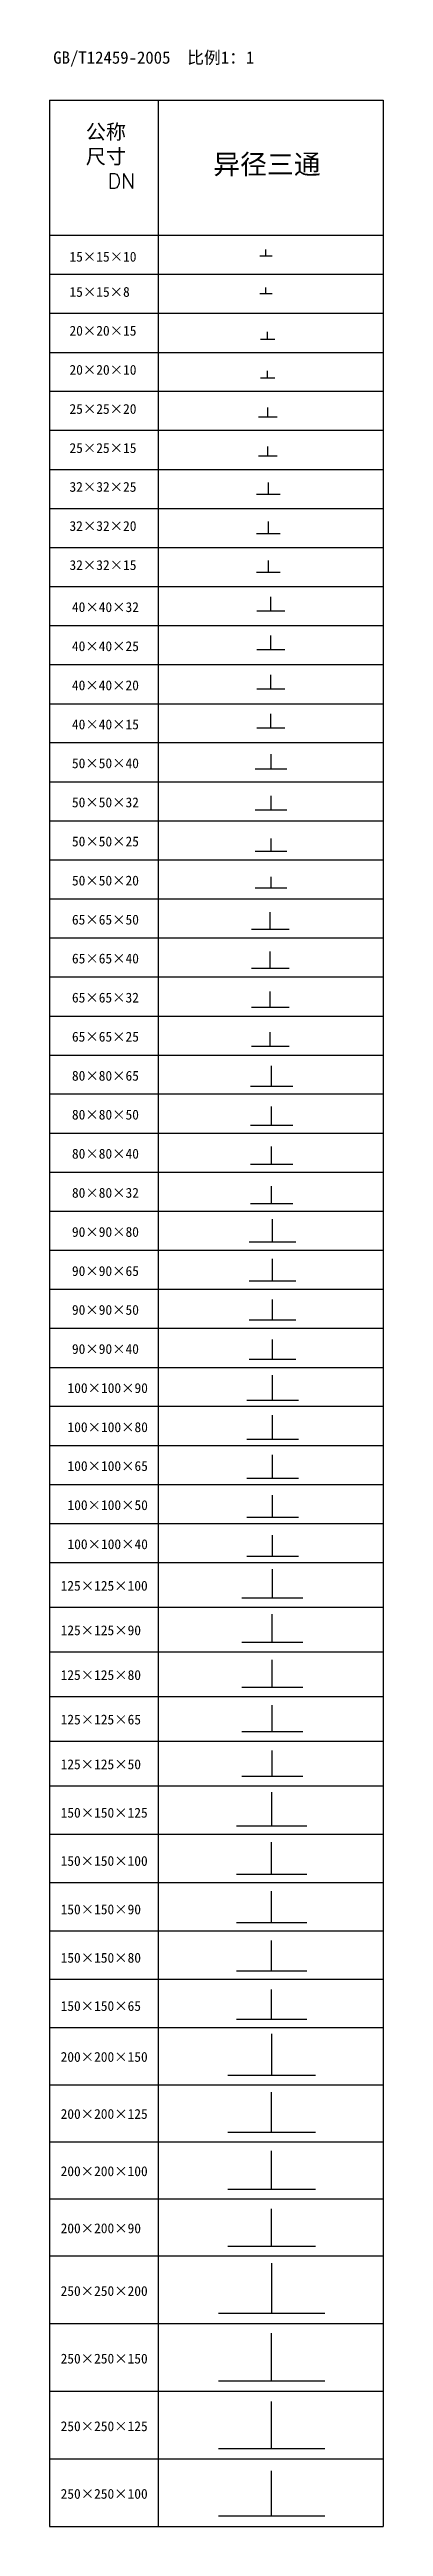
# Model space of a CAD drawing. Header units: inches. Extents: x -2812 to 39570, y -19532 to 26612.
# Drawn here: x -2812 to -1456, y 16365 to 26439 of the extents above; entities that cross this region are included whole.
import ezdxf

# ---------------------------------------------------------------- set-up
doc = ezdxf.new("R2010")
doc.units = ezdxf.units.IN
doc.header["$MEASUREMENT"] = 0

msp = doc.modelspace()

# ---------------------------------------------------------------- texts
at = {"attachment_point": 1}
for s, insert, char_height, width in [('GB/T12459-2005  {\\fSimSun|b0|i0|c134|p54;比例1：1}', (-2797, 26431), 50, 1563.17), ('{\\fSimSun|b0|i0|c134|p54;\\H2x;公称尺寸\\Ftxt.shx|c0;\\H1.666x;  \\H0.6002x;DN}', (-2665, 26134), 30, 215.84), ('{\\fSimSun|b0|i0|c134|p54;异径三通}', (-2147, 26012), 80, 557.73)]:
    msp.add_mtext(s, dxfattribs=dict(at, insert=insert, char_height=char_height, width=width))
at = {"ltscale": 30, "char_height": 40, "attachment_point": 1}
for s, insert, width in [('{\\f@SimSun|b0|i0|c134|p2;15×15×10}', (-2731, 25616), 298.09), ('{\\f@SimSun|b0|i0|c134|p2;15×15×8}', (-2731, 25473), 298.09), ('{\\f@SimSun|b0|i0|c134|p2;20×20×15}', (-2731, 25315), 298.09), ('{\\f@SimSun|b0|i0|c134|p2;20×20×10}', (-2731, 25156), 298.09), ('{\\f@SimSun|b0|i0|c134|p2;25×25×20}', (-2731, 24997), 298.09), ('{\\f@SimSun|b0|i0|c134|p2;25×25×15}', (-2731, 24838), 298.09), ('{\\f@SimSun|b0|i0|c134|p2;32×32×25}', (-2731, 24680), 298.09), ('{\\f@SimSun|b0|i0|c134|p2;32×32×20}', (-2731, 24521), 298.09), ('{\\f@SimSun|b0|i0|c134|p2;32×32×15}', (-2731, 24362), 298.09), ('{\\f@SimSun|b0|i0|c134|p2;40×40×32}', (-2721, 24191), 298.09), ('{\\f@SimSun|b0|i0|c134|p2;40×40×25}', (-2721, 24032), 298.09), ('{\\f@SimSun|b0|i0|c134|p2;40×40×20}', (-2721, 23873), 298.09), ('{\\f@SimSun|b0|i0|c134|p2;40×40×15}', (-2721, 23714), 298.09), ('{\\f@SimSun|b0|i0|c134|p2;50×50×40}', (-2721, 23556), 298.09), ('{\\f@SimSun|b0|i0|c134|p2;50×50×32}', (-2721, 23397), 298.09), ('{\\f@SimSun|b0|i0|c134|p2;50×50×25}', (-2721, 23238), 298.09), ('{\\f@SimSun|b0|i0|c134|p2;50×50×20}', (-2721, 23079), 298.09), ('{\\f@SimSun|b0|i0|c134|p2;65×65×50}', (-2721, 22920), 298.09), ('{\\f@SimSun|b0|i0|c134|p2;65×65×40}', (-2721, 22762), 298.09), ('{\\f@SimSun|b0|i0|c134|p2;65×65×32}', (-2721, 22603), 298.09), ('{\\f@SimSun|b0|i0|c134|p2;65×65×25}', (-2721, 22444), 298.09), ('{\\f@SimSun|b0|i0|c134|p2;80×80×65}', (-2721, 22285), 298.09), ('{\\f@SimSun|b0|i0|c134|p2;80×80×50}', (-2721, 22127), 298.09), ('{\\f@SimSun|b0|i0|c134|p2;80×80×40}', (-2721, 21968), 298.09), ('{\\f@SimSun|b0|i0|c134|p2;80×80×32}', (-2721, 21809), 298.09), ('{\\f@SimSun|b0|i0|c134|p2;90×90×80}', (-2721, 21650), 298.09), ('{\\f@SimSun|b0|i0|c134|p2;90×90×65}', (-2721, 21491), 298.09), ('{\\f@SimSun|b0|i0|c134|p2;90×90×50}', (-2721, 21333), 298.09), ('{\\f@SimSun|b0|i0|c134|p2;90×90×40}', (-2721, 21174), 298.09), ('{\\f@SimSun|b0|i0|c134|p2;100×100×90}', (-2739, 21015), 383.73), ('{\\f@SimSun|b0|i0|c134|p2;100×100×80}', (-2739, 20856), 383.73), ('{\\f@SimSun|b0|i0|c134|p2;100×100×65}', (-2739, 20698), 383.73), ('{\\f@SimSun|b0|i0|c134|p2;100×100×50}', (-2739, 20539), 383.73), ('{\\f@SimSun|b0|i0|c134|p2;100×100×40}', (-2739, 20380), 383.73), ('{\\f@SimSun|b0|i0|c134|p2;125×125×100}', (-2767, 20211), 383.73), ('{\\f@SimSun|b0|i0|c134|p2;125×125×90}', (-2767, 20030), 383.73), ('{\\f@SimSun|b0|i0|c134|p2;125×125×80}', (-2767, 19848), 383.73), ('{\\f@SimSun|b0|i0|c134|p2;125×125×65}', (-2767, 19667), 383.73), ('{\\f@SimSun|b0|i0|c134|p2;125×125×50}', (-2767, 19485), 383.73), ('{\\f@SimSun|b0|i0|c134|p2;150×150×125}', (-2767, 19288), 383.73), ('{\\f@SimSun|b0|i0|c134|p2;150×150×100}', (-2767, 19092), 383.73), ('{\\f@SimSun|b0|i0|c134|p2;150×150×90}', (-2767, 18895), 383.73), ('{\\f@SimSun|b0|i0|c134|p2;150×150×80}', (-2767, 18698), 383.73), ('{\\f@SimSun|b0|i0|c134|p2;150×150×65}', (-2767, 18502), 383.73), ('{\\f@SimSun|b0|i0|c134|p2;200×200×150}', (-2767, 18295), 383.73), ('{\\f@SimSun|b0|i0|c134|p2;200×200×125}', (-2767, 18063), 383.73), ('{\\f@SimSun|b0|i0|c134|p2;200×200×100}', (-2767, 17830), 383.73), ('{\\f@SimSun|b0|i0|c134|p2;200×200×90}', (-2767, 17598), 383.73), ('{\\f@SimSun|b0|i0|c134|p2;250×250×200}', (-2767, 17343), 383.73), ('{\\f@SimSun|b0|i0|c134|p2;250×250×150}', (-2767, 17068), 383.73), ('{\\f@SimSun|b0|i0|c134|p2;250×250×125}', (-2767, 16793), 383.73), ('{\\f@SimSun|b0|i0|c134|p2;250×250×100}', (-2767, 16518), 383.73)]:
    msp.add_mtext(s, dxfattribs=dict(at, insert=insert, width=width))

# ---------------------------------------------------------------- linework, layer by layer
at = {"ltscale": 30}
for p, q in [((-2812, 26233), (-2812, 16365)), ((-2812, 26233), (-1456, 26233)), ((-2371, 26233), (-2371, 16365)), ((-1456, 26233), (-1456, 16365)), ((-2812, 25684), (-1456, 25684)), ((-1958, 25600), (-1908, 25600)), ((-1933, 25600), (-1933, 25625)), ((-2812, 25525), (-1456, 25525)), ((-1958, 25446), (-1908, 25446)), ((-1933, 25446), (-1933, 25471)), ((-2812, 25366), (-1456, 25366)), ((-1926, 25261), (-1926, 25290)), ((-2812, 25207), (-1456, 25207)), ((-1955, 25261), (-1897, 25261)), ((-1955, 25103), (-1897, 25103)), ((-1926, 25103), (-1926, 25132)), ((-2812, 25049), (-1456, 25049)), ((-1925, 24945), (-1925, 24983)), ((-2812, 24890), (-1456, 24890)), ((-1963, 24945), (-1887, 24945)), ((-1963, 24786), (-1887, 24786)), ((-1925, 24786), (-1925, 24824)), ((-2812, 24731), (-1456, 24731)), ((-1971, 24630), (-1875, 24630)), ((-1923, 24630), (-1923, 24678)), ((-2812, 24572), (-1456, 24572)), ((-1923, 24471), (-1923, 24519)), ((-2812, 24414), (-1456, 24414)), ((-1971, 24471), (-1875, 24471)), ((-1971, 24313), (-1875, 24313)), ((-1923, 24313), (-1923, 24361)), ((-2812, 24255), (-1456, 24255)), ((-1913, 24156), (-1913, 24213)), ((-2812, 24096), (-1456, 24096)), ((-1970, 24156), (-1856, 24156)), ((-1970, 23998), (-1856, 23998)), ((-1913, 23998), (-1913, 24055)), ((-2812, 23937), (-1456, 23937)), ((-1913, 23839), (-1913, 23896)), ((-2812, 23778), (-1456, 23778)), ((-1970, 23839), (-1856, 23839)), ((-1970, 23680), (-1856, 23680)), ((-1913, 23680), (-1913, 23737)), ((-2812, 23620), (-1456, 23620)), ((-1912, 23513), (-1912, 23573)), ((-1976, 23513), (-1848, 23513)), ((-2812, 23461), (-1456, 23461)), ((-1912, 23346), (-1912, 23403)), ((-2812, 23302), (-1456, 23302)), ((-1976, 23346), (-1848, 23346)), ((-1976, 23179), (-1848, 23179)), ((-1912, 23179), (-1912, 23230)), ((-2812, 23143), (-1456, 23143)), ((-1912, 23030), (-1912, 23074)), ((-2812, 22985), (-1456, 22985)), ((-1976, 23030), (-1848, 23030)), ((-1915, 22861), (-1915, 22931)), ((-2812, 22826), (-1456, 22826)), ((-1991, 22861), (-1839, 22861)), ((-1915, 22703), (-1915, 22770)), ((-2812, 22667), (-1456, 22667)), ((-1991, 22703), (-1839, 22703)), ((-1915, 22544), (-1915, 22608)), ((-2812, 22508), (-1456, 22508)), ((-1991, 22544), (-1839, 22544)), ((-1991, 22385), (-1839, 22385)), ((-1915, 22385), (-1915, 22442)), ((-2812, 22349), (-1456, 22349)), ((-1910, 22223), (-1910, 22306)), ((-2812, 22191), (-1456, 22191)), ((-1996, 22223), (-1824, 22223)), ((-1996, 22064), (-1824, 22064)), ((-1910, 22064), (-1910, 22140)), ((-2812, 22032), (-1456, 22032)), ((-1910, 21905), (-1910, 21978)), ((-2812, 21873), (-1456, 21873)), ((-1996, 21905), (-1824, 21905)), ((-1910, 21746), (-1910, 21816)), ((-2812, 21714), (-1456, 21714)), ((-1996, 21746), (-1824, 21746)), ((-1906, 21590), (-1906, 21682)), ((-2001, 21590), (-1811, 21590)), ((-2812, 21556), (-1456, 21556)), ((-1906, 21431), (-1906, 21520)), ((-2812, 21397), (-1456, 21397)), ((-2001, 21431), (-1811, 21431)), ((-2001, 21272), (-1811, 21272)), ((-1906, 21272), (-1906, 21355)), ((-2812, 21238), (-1456, 21238)), ((-1906, 21113), (-1906, 21192)), ((-2812, 21079), (-1456, 21079)), ((-2001, 21113), (-1811, 21113)), ((-1906, 20946), (-1906, 21048)), ((-2812, 20921), (-1456, 20921)), ((-2011, 20946), (-1801, 20946)), ((-1906, 20787), (-1906, 20885)), ((-2812, 20762), (-1456, 20762)), ((-2011, 20787), (-1801, 20787)), ((-1906, 20628), (-1906, 20723)), ((-2812, 20603), (-1456, 20603)), ((-2011, 20628), (-1801, 20628)), ((-1906, 20470), (-1906, 20559)), ((-2011, 20470), (-1801, 20470)), ((-2812, 20444), (-1456, 20444)), ((-1906, 20311), (-1906, 20397)), ((-2812, 20285), (-1456, 20285)), ((-2011, 20311), (-1801, 20311)), ((-1907, 20259), (-1907, 20142)), ((-2812, 20104), (-1456, 20104)), ((-2031, 20142), (-1783, 20142)), ((-1907, 19961), (-1907, 20075)), ((-2031, 19961), (-1783, 19961)), ((-2812, 19922), (-1456, 19922)), ((-1907, 19779), (-1907, 19890)), ((-2031, 19779), (-1783, 19779)), ((-2812, 19741), (-1456, 19741)), ((-1907, 19598), (-1907, 19706)), ((-2812, 19559), (-1456, 19559)), ((-2031, 19598), (-1783, 19598)), ((-1907, 19416), (-1907, 19521)), ((-2812, 19378), (-1456, 19378)), ((-2031, 19416), (-1783, 19416)), ((-1910, 19352), (-1910, 19215)), ((-2812, 19181), (-1456, 19181)), ((-2053, 19215), (-1767, 19215)), ((-1910, 19018), (-1910, 19148)), ((-2812, 18984), (-1456, 18984)), ((-2053, 19018), (-1767, 19018)), ((-1910, 18822), (-1910, 18949)), ((-2812, 18788), (-1456, 18788)), ((-2053, 18822), (-1767, 18822)), ((-1910, 18625), (-1910, 18749)), ((-2812, 18591), (-1456, 18591)), ((-2053, 18625), (-1767, 18625)), ((-1910, 18428), (-1910, 18549)), ((-2812, 18394), (-1456, 18394)), ((-2053, 18428), (-1767, 18428)), ((-1910, 18369), (-1910, 18201)), ((-2812, 18162), (-1456, 18162)), ((-2088, 18201), (-1732, 18201)), ((-1910, 17969), (-1910, 18131)), ((-2088, 17969), (-1732, 17969)), ((-2812, 17930), (-1456, 17930)), ((-1910, 17737), (-1910, 17893)), ((-2088, 17737), (-1732, 17737)), ((-2812, 17698), (-1456, 17698)), ((-1910, 17505), (-1910, 17657)), ((-2812, 17466), (-1456, 17466)), ((-2088, 17505), (-1732, 17505)), ((-1910, 17436), (-1910, 17233)), ((-2126, 17233), (-1694, 17233)), ((-2812, 17191), (-1456, 17191)), ((-1910, 16958), (-1910, 17152)), ((-2126, 16958), (-1694, 16958)), ((-2812, 16916), (-1456, 16916)), ((-1910, 16683), (-1910, 16874)), ((-2812, 16640), (-1456, 16640)), ((-2126, 16683), (-1694, 16683)), ((-1910, 16408), (-1910, 16592)), ((-2812, 16365), (-1456, 16365)), ((-2126, 16408), (-1694, 16408))]:
    msp.add_line(p, q, dxfattribs=at)

msp.set_redraw_order([(e.dxf.handle, doc.entitydb.next_handle()) for e in msp.query("TEXT MTEXT ATTDEF DIMENSION ARC_DIMENSION")])  # texts and dimensions are drawn at this point

doc.saveas('drawing.dxf')
